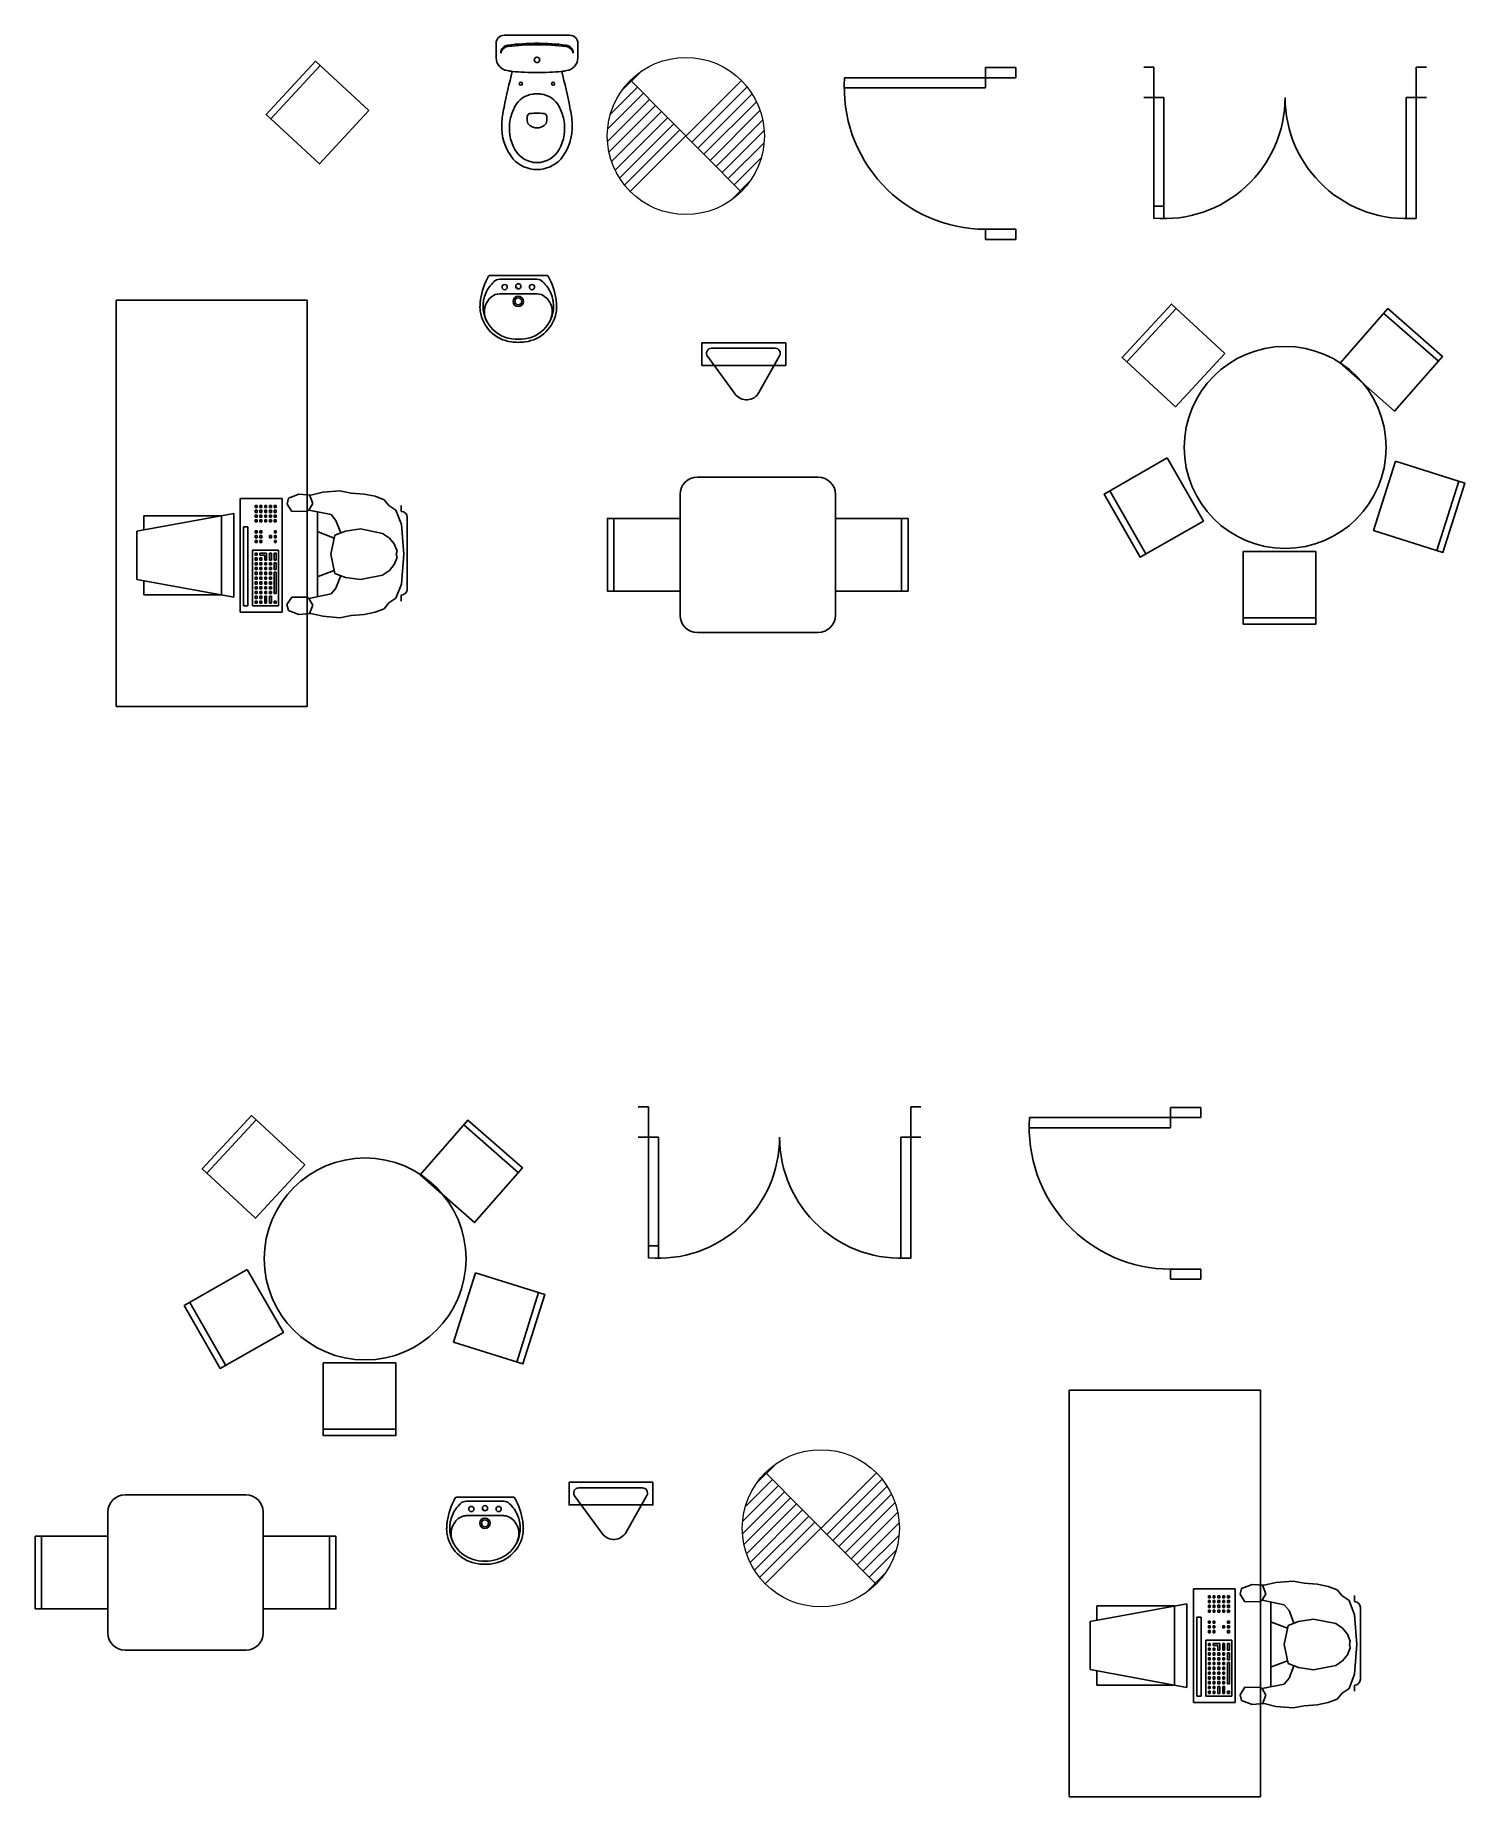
# Model space of a CAD drawing. Header units: millimetres. Extents: x 7 to 259, y -45 to 103.
# Drawn here: x 7.1 to 77.9, y -45.3 to 42 of the extents above; entities that cross this region are included whole.
import ezdxf

# ---------------------------------------------------------------- set-up
doc = ezdxf.new("R2010")
doc.units = ezdxf.units.MM
doc.linetypes.add('CONTINUA', pattern=[0])
doc.layers.add('ELECTRIC', color=86, linetype='Continuous', lineweight=9)
for name, color, linetype in [('estructura', 5, 'Continuous'), ('MOBILIARI', 3, 'Continuous'), ('OFICINES', 6, 'Continuous'), ('portes', 4, 'Continuous')]:
    doc.layers.add(name, color=color, linetype=linetype)

# ---------------------------------------------------------------- blocks, each defined once
blk = doc.blocks.new('VI-IN')
for p, q in [((0, -0.04), (-0.0111, -0.04)), ((0, -0.04), (0.0111, -0.04)), ((-0.048, -0.423), (-0.048, -0.4029)), ((0.048, -0.423), (0.048, -0.4029))]:
    blk.add_line(p, q)
blk.add_lwpolyline([(-0.163, -0.358, -0.0164), (-0.1224, -0.1797, -0.014244), (-0.1461, -0.1751, -0.379899), (-0.2025, -0.1116), (-0.2025, -0.04, -0.414214), (-0.1625, 0), (0, 0), (0.1625, 0, -0.414214), (0.2025, -0.04), (0.2025, -0.1116, -0.379899), (0.1461, -0.1751, -0.014244), (0.1224, -0.1797, -0.0164), (0.163, -0.358, -0.034533), (0.175, -0.4399, -0.180901), (0.1181, -0.613, -0.210568), (0, -0.665, -0.210568), (-0.1181, -0.613, -0.180901), (-0.175, -0.4399, -0.034533)], format="xyb", close=True)
for centre, radius in [((0, -0.122), 0.0135), ((0, -0.122), 0.0135), ((-0.08, -0.24), 0.0075), ((0.08, -0.24), 0.0075)]:
    blk.add_circle(centre, radius)
for centre, radius, start, end in [((-0.1395, -0.0887), 0.04, 96.27189, 180), ((-0.1401, -0.0959), 0.04, 96.21414, 169.75716), ((0, -1.2006), 1.1536, 90.00081, 97.20302), ((0, -1.1975), 1.1575, 90.00079, 97.14086), ((0, -1.1975), 1.1575, 82.85914, 89.99921), ((0, -1.2006), 1.1536, 82.79698, 89.99919), ((0.1395, -0.0887), 0.04, 0, 83.72811), ((0.1401, -0.0959), 0.04, 10.24284, 83.78586), ((0, 1.219), 1.404, 264.99864, 270), ((0, 1.219), 1.404, 270, 275.00136), ((-0.007, -0.406), 0.1156, 96.24191, 152.59732), ((0, -0.47), 0.18, 90, 96.24191), ((0, -0.47), 0.18, 83.75809, 90), ((0.007, -0.406), 0.1156, 27.40268, 83.75809), ((0.079, -0.461), 0.216, 168.38048, 209.11615), ((0.1123, -0.4678), 0.25, 152.59732, 168.38048), ((-0.033, -0.4029), 0.015, 96.64916, 180), ((-0.018, -0.423), 0.03, 180, 233.1301), ((0, -0.686), 0.3, 90, 96.64916), ((0, -0.686), 0.3, 83.35084, 90), ((0.033, -0.4029), 0.015, 0, 83.35084), ((0.018, -0.423), 0.03, 306.8699, 0), ((-0.1123, -0.4678), 0.25, 11.61952, 27.40268), ((-0.079, -0.461), 0.216, 330.88385, 11.61952), ((0, -0.399), 0.06, 233.1301, 270), ((0, -0.399), 0.06, 270, 306.8699), ((0, -0.505), 0.1256, 209.11615, 270), ((0, -0.505), 0.1256, 270, 330.88385)]:
    blk.add_arc(centre, radius, start, end)
blk = doc.blocks.new('Vic-WC')
at = {"xscale": -1}
blk.add_blockref('VI-IN', (0, 0), dxfattribs=at)

msp = doc.modelspace()

# ---------------------------------------------------------------- linework, layer by layer
at = {"color": 6}
for p, q in [((29.633, 30.08), (31.051, 30.08)), ((29.633, 30.08), (32.47, 30.08)), ((31.051, 29.887), (30.133, 29.887)), ((31.051, 29.887), (31.969, 29.887)), ((30.27, 29.17), (30.12, 29.17)), ((31.051, 29.17), (30.27, 29.17)), ((31.051, 29.17), (31.833, 29.17)), ((31.833, 29.17), (31.983, 29.17)), ((27.981, -30.43), (29.4, -30.43)), ((27.981, -30.43), (30.819, -30.43)), ((28.618, -31.34), (28.469, -31.34)), ((29.4, -30.623), (28.482, -30.623)), ((29.4, -31.34), (28.618, -31.34)), ((29.4, -30.623), (30.318, -30.623)), ((29.4, -31.34), (30.182, -31.34)), ((30.182, -31.34), (30.331, -31.34))]:
    msp.add_line(p, q, dxfattribs=at)
at = {"color": 73, "linetype": 'CONTINUA'}
for p, q in [((11.125, 10.725), (11.125, 28.858)), ((11.125, 28.858), (12.898, 28.858)), ((20.186, 19.246), (19.665, 19.048)), ((20.781, 19.2), (20.186, 19.246)), ((20.706, 19.206), (20.869, 18.784)), ((20.781, 19.2), (21.361, 19.343)), ((21.361, 19.343), (22.216, 19.413)), ((22.216, 19.413), (22.763, 19.302)), ((22.763, 19.302), (23.412, 19.252)), ((23.412, 19.252), (23.959, 19.141)), ((19.665, 19.048), (19.596, 18.756)), ((19.596, 18.756), (19.826, 18.387)), ((19.826, 18.387), (20.579, 18.397)), ((20.681, 18.457), (20.579, 18.397)), ((20.869, 18.784), (20.681, 18.457)), ((20.681, 18.457), (21.775, 18.236)), ((21.109, 18.37), (21.109, 14.168)), ((23.959, 19.141), (24.403, 18.97)), ((24.403, 18.97), (24.642, 18.678)), ((24.642, 18.678), (24.984, 18.447)), ((24.984, 18.447), (25.257, 17.743)), ((25.253, 18.691), (25.253, 18.395)), ((21.775, 18.236), (22.014, 17.944)), ((22.014, 17.944), (22.254, 17.324)), ((23.231, 17.525), (22.488, 17.412)), ((24.325, 17.304), (23.231, 17.525)), ((25.257, 17.743), (25.378, 16.269)), ((25.549, 18.099), (25.549, 14.546)), ((21.109, 17.382), (21.138, 17.375)), ((21.138, 17.375), (21.936, 17.071)), ((21.966, 17.214), (21.769, 16.269)), ((22.488, 17.412), (21.966, 17.214)), ((24.666, 17.072), (24.325, 17.304)), ((24.905, 16.781), (24.666, 17.072)), ((25.042, 16.429), (24.905, 16.781)), ((21.966, 15.325), (21.769, 16.269)), ((24.905, 15.758), (24.666, 15.466)), ((25.042, 16.11), (24.905, 15.758)), ((25.008, 16.269), (25.042, 16.429)), ((25.008, 16.269), (25.042, 16.11)), ((25.257, 14.795), (25.378, 16.269)), ((21.109, 15.156), (21.138, 15.164)), ((21.138, 15.164), (21.936, 15.467)), ((22.488, 15.126), (21.966, 15.325)), ((22.014, 14.595), (22.254, 15.215)), ((23.231, 15.013), (22.488, 15.126)), ((24.325, 15.235), (23.231, 15.013)), ((24.666, 15.466), (24.325, 15.235)), ((19.586, 13.782), (19.826, 14.152)), ((19.826, 14.152), (20.579, 14.142)), ((20.681, 14.082), (20.579, 14.142)), ((20.681, 14.082), (21.775, 14.303)), ((20.869, 13.755), (20.681, 14.082)), ((21.775, 14.303), (22.014, 14.595)), ((24.642, 13.86), (24.984, 14.092)), ((24.984, 14.092), (25.257, 14.795)), ((25.253, 13.954), (25.253, 14.25)), ((19.665, 13.491), (19.586, 13.782)), ((20.186, 13.292), (19.665, 13.491)), ((20.781, 13.339), (20.186, 13.292)), ((20.706, 13.333), (20.869, 13.755)), ((20.781, 13.339), (21.361, 13.196)), ((21.361, 13.196), (22.216, 13.126)), ((22.216, 13.126), (22.763, 13.237)), ((22.763, 13.237), (23.412, 13.287)), ((23.412, 13.287), (23.959, 13.398)), ((23.959, 13.398), (24.403, 13.569)), ((24.403, 13.569), (24.642, 13.86)), ((11.125, 8.727), (11.125, 11.426)), ((58.346, -43.263), (58.346, -25.13)), ((58.346, -25.13), (60.119, -25.13)), ((67.407, -34.742), (66.886, -34.941)), ((68.003, -34.788), (67.407, -34.742)), ((67.927, -34.783), (68.091, -35.205)), ((68.003, -34.788), (68.583, -34.646)), ((68.583, -34.646), (69.437, -34.576)), ((69.437, -34.576), (69.984, -34.686)), ((69.984, -34.686), (70.633, -34.737)), ((70.633, -34.737), (71.18, -34.847)), ((71.18, -34.847), (71.625, -35.019)), ((66.886, -34.941), (66.817, -35.232)), ((66.817, -35.232), (67.048, -35.602)), ((67.048, -35.602), (67.8, -35.592)), ((67.902, -35.531), (67.8, -35.592)), ((68.091, -35.205), (67.902, -35.531)), ((67.902, -35.531), (68.996, -35.753)), ((68.33, -35.618), (68.33, -39.82)), ((68.996, -35.753), (69.235, -36.044)), ((71.625, -35.019), (71.864, -35.31)), ((71.864, -35.31), (72.205, -35.541)), ((72.205, -35.541), (72.478, -36.245)), ((72.474, -35.298), (72.474, -35.594)), ((68.33, -36.606), (68.359, -36.613)), ((68.359, -36.613), (69.158, -36.917)), ((69.709, -36.576), (69.187, -36.774)), ((69.235, -36.044), (69.476, -36.665)), ((70.452, -36.463), (69.709, -36.576)), ((71.546, -36.685), (70.452, -36.463)), ((72.478, -36.245), (72.599, -37.719)), ((72.77, -35.89), (72.77, -39.442)), ((69.187, -36.774), (68.99, -37.719)), ((71.888, -36.916), (71.546, -36.685)), ((72.127, -37.208), (71.888, -36.916)), ((72.263, -37.559), (72.127, -37.208)), ((69.187, -38.664), (68.99, -37.719)), ((72.127, -38.231), (71.888, -38.522)), ((72.263, -37.879), (72.127, -38.231)), ((72.23, -37.719), (72.263, -37.559)), ((72.23, -37.719), (72.263, -37.879)), ((72.478, -39.193), (72.599, -37.719)), ((68.33, -38.832), (68.359, -38.825)), ((68.359, -38.825), (69.158, -38.521)), ((69.709, -38.862), (69.187, -38.664)), ((69.235, -39.394), (69.476, -38.773)), ((70.452, -38.975), (69.709, -38.862)), ((71.546, -38.754), (70.452, -38.975)), ((71.888, -38.522), (71.546, -38.754)), ((72.205, -39.897), (72.478, -39.193)), ((66.807, -40.206), (67.048, -39.837)), ((67.048, -39.837), (67.8, -39.847)), ((67.902, -39.907), (67.8, -39.847)), ((67.902, -39.907), (68.996, -39.685)), ((68.091, -40.233), (67.902, -39.907)), ((68.996, -39.685), (69.235, -39.394)), ((71.864, -40.128), (72.205, -39.897)), ((72.474, -40.034), (72.474, -39.738)), ((66.886, -40.498), (66.807, -40.206)), ((67.407, -40.696), (66.886, -40.498)), ((68.003, -40.65), (67.407, -40.696)), ((67.927, -40.656), (68.091, -40.233)), ((68.003, -40.65), (68.583, -40.792)), ((68.583, -40.792), (69.437, -40.863)), ((69.437, -40.863), (69.984, -40.752)), ((69.984, -40.752), (70.633, -40.701)), ((70.633, -40.701), (71.18, -40.591)), ((71.18, -40.591), (71.625, -40.42)), ((71.625, -40.42), (71.864, -40.128)), ((58.346, -45.261), (58.346, -42.562))]:
    msp.add_line(p, q, dxfattribs=at)
at = {"color": 73}
for p, q in [((11.125, 28.858), (20.598, 28.858)), ((20.598, 28.858), (20.598, 8.727)), ((20.598, 8.727), (11.125, 8.727)), ((58.346, -25.13), (67.819, -25.13)), ((67.819, -25.13), (67.819, -45.261)), ((67.819, -45.261), (58.346, -45.261))]:
    msp.add_line(p, q, dxfattribs=at)
at = {"color": 73, "linetype": 'Continuous'}
for p, q in [((17.273, 19.028), (17.273, 13.403)), ((19.345, 19.028), (17.273, 19.028)), ((18.108, 18.684), (18.016, 18.684)), ((18.016, 18.684), (18.016, 18.579)), ((18.016, 18.579), (18.108, 18.579)), ((18.108, 18.447), (18.016, 18.447)), ((18.016, 18.447), (18.016, 18.342)), ((18.016, 18.342), (18.108, 18.342)), ((18.108, 18.579), (18.108, 18.684)), ((18.108, 18.342), (18.108, 18.447)), ((18.345, 18.684), (18.253, 18.684)), ((18.253, 18.684), (18.253, 18.579)), ((18.253, 18.579), (18.345, 18.579)), ((18.345, 18.447), (18.253, 18.447)), ((18.253, 18.447), (18.253, 18.342)), ((18.253, 18.342), (18.345, 18.342)), ((18.345, 18.579), (18.345, 18.684)), ((18.345, 18.342), (18.345, 18.447)), ((18.582, 18.684), (18.49, 18.684)), ((18.49, 18.684), (18.49, 18.579)), ((18.49, 18.579), (18.582, 18.579)), ((18.582, 18.447), (18.49, 18.447)), ((18.49, 18.447), (18.49, 18.342)), ((18.49, 18.342), (18.582, 18.342)), ((18.582, 18.579), (18.582, 18.684)), ((18.582, 18.342), (18.582, 18.447)), ((18.819, 18.684), (18.727, 18.684)), ((18.727, 18.684), (18.727, 18.579)), ((18.727, 18.579), (18.819, 18.579)), ((18.819, 18.447), (18.727, 18.447)), ((18.727, 18.447), (18.727, 18.342)), ((18.727, 18.342), (18.819, 18.342)), ((18.819, 18.579), (18.819, 18.684)), ((18.819, 18.342), (18.819, 18.447)), ((19.056, 18.684), (18.963, 18.684)), ((18.963, 18.684), (18.963, 18.579)), ((18.963, 18.579), (19.056, 18.579)), ((19.056, 18.447), (18.963, 18.447)), ((18.963, 18.447), (18.963, 18.342)), ((18.963, 18.342), (19.056, 18.342)), ((19.056, 18.579), (19.056, 18.684)), ((19.056, 18.342), (19.056, 18.447)), ((19.345, 13.403), (19.345, 19.028)), ((16.95, 18.288), (12.16, 17.407)), ((16.345, 18.176), (12.492, 18.176)), ((12.492, 18.176), (12.492, 17.468)), ((16.345, 14.254), (16.345, 18.176)), ((16.95, 14.143), (16.95, 18.288)), ((17.44, 13.714), (17.44, 17.622)), ((17.657, 17.622), (17.44, 17.622)), ((17.657, 13.714), (17.657, 17.622)), ((18.108, 18.21), (18.016, 18.21)), ((18.016, 18.21), (18.016, 18.105)), ((18.016, 18.105), (18.108, 18.105)), ((18.016, 17.973), (18.016, 17.868)), ((18.108, 17.973), (18.016, 17.973)), ((18.016, 17.868), (18.108, 17.868)), ((18.108, 18.105), (18.108, 18.21)), ((18.108, 17.868), (18.108, 17.973)), ((18.345, 18.21), (18.253, 18.21)), ((18.253, 18.21), (18.253, 18.105)), ((18.253, 18.105), (18.345, 18.105)), ((18.345, 17.973), (18.253, 17.973)), ((18.253, 17.973), (18.253, 17.868)), ((18.253, 17.868), (18.345, 17.868)), ((18.345, 18.105), (18.345, 18.21)), ((18.345, 17.868), (18.345, 17.973)), ((18.582, 18.21), (18.49, 18.21)), ((18.49, 18.21), (18.49, 18.105)), ((18.49, 18.105), (18.582, 18.105)), ((18.582, 17.973), (18.49, 17.973)), ((18.49, 17.973), (18.49, 17.868)), ((18.49, 17.868), (18.582, 17.868)), ((18.582, 18.105), (18.582, 18.21)), ((18.582, 17.868), (18.582, 17.973)), ((18.819, 18.21), (18.727, 18.21)), ((18.727, 18.21), (18.727, 18.105)), ((18.727, 18.105), (18.819, 18.105)), ((18.819, 17.973), (18.727, 17.973)), ((18.727, 17.973), (18.727, 17.868)), ((18.727, 17.868), (18.819, 17.868)), ((18.819, 18.105), (18.819, 18.21)), ((18.819, 17.868), (18.819, 17.973)), ((19.056, 18.21), (18.963, 18.21)), ((18.963, 18.21), (18.963, 18.105)), ((18.963, 18.105), (19.056, 18.105)), ((19.056, 17.973), (18.963, 17.973)), ((18.963, 17.973), (18.963, 17.868)), ((18.963, 17.868), (19.056, 17.868)), ((19.056, 18.105), (19.056, 18.21)), ((19.056, 17.868), (19.056, 17.973)), ((12.16, 15.024), (12.16, 17.407)), ((18.108, 17.432), (18.016, 17.432)), ((18.016, 17.432), (18.016, 17.326)), ((18.016, 17.326), (18.108, 17.326)), ((18.108, 17.195), (18.016, 17.195)), ((18.016, 17.195), (18.016, 17.09)), ((18.016, 17.09), (18.108, 17.09)), ((18.016, 16.958), (18.016, 16.853)), ((18.108, 16.958), (18.016, 16.958)), ((18.016, 16.853), (18.108, 16.853)), ((18.108, 17.326), (18.108, 17.432)), ((18.108, 17.09), (18.108, 17.195)), ((18.108, 16.853), (18.108, 16.958)), ((18.345, 17.432), (18.253, 17.432)), ((18.253, 17.432), (18.253, 17.326)), ((18.253, 17.326), (18.345, 17.326)), ((18.345, 17.195), (18.253, 17.195)), ((18.253, 17.195), (18.253, 17.09)), ((18.253, 17.09), (18.345, 17.09)), ((18.345, 16.958), (18.253, 16.958)), ((18.253, 16.958), (18.253, 16.853)), ((18.253, 16.853), (18.345, 16.853)), ((18.345, 17.326), (18.345, 17.432)), ((18.345, 17.09), (18.345, 17.195)), ((18.345, 16.853), (18.345, 16.958)), ((18.73, 17.195), (18.73, 17.09)), ((18.822, 17.195), (18.73, 17.195)), ((18.73, 17.09), (18.822, 17.09)), ((18.822, 17.09), (18.822, 17.195)), ((18.967, 17.432), (18.967, 17.326)), ((19.059, 17.432), (18.967, 17.432)), ((18.967, 17.326), (19.059, 17.326)), ((18.967, 17.195), (18.967, 17.09)), ((19.059, 17.195), (18.967, 17.195)), ((18.967, 17.09), (19.059, 17.09)), ((18.967, 16.958), (18.967, 16.853)), ((19.059, 16.958), (18.967, 16.958)), ((18.967, 16.853), (19.059, 16.853)), ((19.059, 17.326), (19.059, 17.432)), ((19.059, 17.09), (19.059, 17.195)), ((19.059, 16.853), (19.059, 16.958)), ((17.89, 16.475), (17.89, 13.714)), ((19.177, 16.475), (17.89, 16.475)), ((18.108, 16.323), (18.016, 16.323)), ((18.016, 16.323), (18.016, 16.217)), ((18.016, 16.217), (18.108, 16.217)), ((18.108, 16.086), (18.016, 16.086)), ((18.016, 16.086), (18.016, 15.98)), ((18.016, 15.98), (18.108, 15.98)), ((18.108, 15.849), (18.016, 15.849)), ((18.016, 15.849), (18.016, 15.744)), ((18.016, 15.744), (18.108, 15.744)), ((18.108, 16.217), (18.108, 16.323)), ((18.108, 15.98), (18.108, 16.086)), ((18.108, 15.744), (18.108, 15.849)), ((18.582, 16.323), (18.253, 16.323)), ((18.253, 16.323), (18.253, 16.217)), ((18.253, 16.217), (18.49, 16.217)), ((18.345, 16.086), (18.253, 16.086)), ((18.253, 16.086), (18.253, 15.98)), ((18.253, 15.98), (18.345, 15.98)), ((18.345, 15.849), (18.253, 15.849)), ((18.253, 15.849), (18.253, 15.744)), ((18.253, 15.744), (18.345, 15.744)), ((18.345, 15.98), (18.345, 16.086)), ((18.345, 15.744), (18.345, 15.849)), ((18.49, 16.217), (18.49, 15.98)), ((18.49, 15.98), (18.582, 15.98)), ((18.582, 15.849), (18.49, 15.849)), ((18.49, 15.849), (18.49, 15.744)), ((18.49, 15.744), (18.582, 15.744)), ((18.582, 15.98), (18.582, 16.323)), ((18.582, 15.744), (18.582, 15.849)), ((18.819, 16.323), (18.727, 16.323)), ((18.727, 16.323), (18.727, 15.98)), ((18.727, 15.98), (18.819, 15.98)), ((18.819, 15.849), (18.727, 15.849)), ((18.727, 15.849), (18.727, 15.744)), ((18.727, 15.744), (18.819, 15.744)), ((18.819, 15.98), (18.819, 16.323)), ((18.819, 15.744), (18.819, 15.849)), ((19.056, 16.323), (18.963, 16.323)), ((18.963, 16.323), (18.963, 15.98)), ((18.963, 15.98), (19.056, 15.98)), ((19.056, 15.849), (18.963, 15.849)), ((18.963, 15.849), (18.963, 15.507)), ((19.056, 15.98), (19.056, 16.323)), ((19.056, 15.507), (19.056, 15.849)), ((19.177, 13.714), (19.177, 16.475)), ((16.95, 14.143), (12.16, 15.024)), ((12.492, 14.254), (12.492, 14.963)), ((18.108, 15.612), (18.016, 15.612)), ((18.016, 15.612), (18.016, 15.507)), ((18.016, 15.507), (18.108, 15.507)), ((18.108, 15.375), (18.016, 15.375)), ((18.016, 15.375), (18.016, 15.27)), ((18.016, 15.27), (18.108, 15.27)), ((18.108, 15.138), (18.016, 15.138)), ((18.016, 15.138), (18.016, 15.033)), ((18.016, 15.033), (18.108, 15.033)), ((18.108, 14.902), (18.016, 14.902)), ((18.016, 14.902), (18.016, 14.796)), ((18.108, 15.507), (18.108, 15.612)), ((18.108, 15.27), (18.108, 15.375)), ((18.108, 15.033), (18.108, 15.138)), ((18.108, 14.796), (18.108, 14.902)), ((18.345, 15.612), (18.253, 15.612)), ((18.253, 15.612), (18.253, 15.507)), ((18.253, 15.507), (18.345, 15.507)), ((18.345, 15.375), (18.253, 15.375)), ((18.253, 15.375), (18.253, 15.27)), ((18.253, 15.27), (18.345, 15.27)), ((18.345, 15.138), (18.253, 15.138)), ((18.253, 15.138), (18.253, 15.033)), ((18.253, 15.033), (18.345, 15.033)), ((18.345, 14.902), (18.253, 14.902)), ((18.253, 14.902), (18.253, 14.796)), ((18.345, 15.507), (18.345, 15.612)), ((18.345, 15.27), (18.345, 15.375)), ((18.345, 15.033), (18.345, 15.138)), ((18.345, 14.796), (18.345, 14.902)), ((18.582, 15.612), (18.49, 15.612)), ((18.49, 15.612), (18.49, 15.507)), ((18.49, 15.507), (18.582, 15.507)), ((18.582, 15.375), (18.49, 15.375)), ((18.49, 15.375), (18.49, 15.27)), ((18.49, 15.27), (18.582, 15.27)), ((18.582, 15.138), (18.49, 15.138)), ((18.49, 15.138), (18.49, 15.033)), ((18.49, 15.033), (18.582, 15.033)), ((18.582, 14.902), (18.49, 14.902)), ((18.49, 14.902), (18.49, 14.796)), ((18.582, 15.507), (18.582, 15.612)), ((18.582, 15.27), (18.582, 15.375)), ((18.582, 15.033), (18.582, 15.138)), ((18.582, 14.796), (18.582, 14.902)), ((18.819, 15.612), (18.727, 15.612)), ((18.727, 15.612), (18.727, 15.507)), ((18.727, 15.507), (18.819, 15.507)), ((18.819, 15.375), (18.727, 15.375)), ((18.727, 15.375), (18.727, 15.27)), ((18.727, 15.27), (18.819, 15.27)), ((18.819, 15.138), (18.727, 15.138)), ((18.727, 15.138), (18.727, 15.033)), ((18.727, 15.033), (18.819, 15.033)), ((18.819, 14.902), (18.727, 14.902)), ((18.727, 14.902), (18.727, 14.796)), ((18.819, 15.507), (18.819, 15.612)), ((18.819, 15.27), (18.819, 15.375)), ((18.819, 15.033), (18.819, 15.138)), ((18.819, 14.796), (18.819, 14.902)), ((18.963, 15.507), (19.056, 15.507)), ((19.056, 15.375), (18.963, 15.375)), ((18.963, 15.375), (18.963, 14.323)), ((19.056, 14.323), (19.056, 15.375)), ((16.345, 14.254), (12.492, 14.254)), ((18.016, 14.796), (18.108, 14.796)), ((18.108, 14.665), (18.016, 14.665)), ((18.016, 14.665), (18.016, 14.559)), ((18.016, 14.559), (18.108, 14.559)), ((18.108, 14.428), (18.016, 14.428)), ((18.016, 14.428), (18.016, 14.323)), ((18.016, 14.323), (18.108, 14.323)), ((18.108, 14.191), (18.016, 14.191)), ((18.016, 14.191), (18.016, 14.086)), ((18.016, 14.086), (18.108, 14.086)), ((18.108, 14.559), (18.108, 14.665)), ((18.108, 14.323), (18.108, 14.428)), ((18.108, 14.086), (18.108, 14.191)), ((18.253, 14.796), (18.345, 14.796)), ((18.345, 14.665), (18.253, 14.665)), ((18.253, 14.665), (18.253, 14.559)), ((18.253, 14.559), (18.345, 14.559)), ((18.345, 14.428), (18.253, 14.428)), ((18.253, 14.428), (18.253, 14.323)), ((18.253, 14.323), (18.345, 14.323)), ((18.345, 14.191), (18.253, 14.191)), ((18.253, 14.191), (18.253, 14.086)), ((18.253, 14.086), (18.345, 14.086)), ((18.345, 14.559), (18.345, 14.665)), ((18.345, 14.323), (18.345, 14.428)), ((18.345, 14.086), (18.345, 14.191)), ((18.49, 14.796), (18.582, 14.796)), ((18.582, 14.665), (18.49, 14.665)), ((18.49, 14.665), (18.49, 14.559)), ((18.49, 14.559), (18.582, 14.559)), ((18.582, 14.428), (18.49, 14.428)), ((18.49, 14.428), (18.49, 14.323)), ((18.49, 14.323), (18.582, 14.323)), ((18.582, 14.191), (18.49, 14.191)), ((18.49, 14.191), (18.49, 13.849)), ((18.582, 14.559), (18.582, 14.665)), ((18.582, 14.323), (18.582, 14.428)), ((18.582, 13.849), (18.582, 14.191)), ((18.727, 14.796), (18.819, 14.796)), ((18.819, 14.665), (18.727, 14.665)), ((18.727, 14.665), (18.727, 14.559)), ((18.727, 14.559), (18.819, 14.559)), ((18.819, 14.428), (18.727, 14.428)), ((18.727, 14.428), (18.727, 14.323)), ((18.727, 14.323), (18.819, 14.323)), ((18.819, 14.191), (18.727, 14.191)), ((18.727, 14.191), (18.727, 13.849)), ((18.819, 14.559), (18.819, 14.665)), ((18.819, 14.323), (18.819, 14.428)), ((18.819, 13.849), (18.819, 14.191)), ((18.963, 14.323), (19.056, 14.323)), ((17.273, 13.403), (19.345, 13.403)), ((17.657, 13.714), (17.44, 13.714)), ((17.89, 13.714), (19.177, 13.714)), ((18.108, 13.954), (18.016, 13.954)), ((18.016, 13.954), (18.016, 13.849)), ((18.016, 13.849), (18.108, 13.849)), ((18.108, 13.849), (18.108, 13.954)), ((18.253, 13.954), (18.253, 13.849)), ((18.345, 13.954), (18.253, 13.954)), ((18.253, 13.849), (18.345, 13.849)), ((18.345, 13.849), (18.345, 13.954)), ((18.49, 13.849), (18.582, 13.849)), ((18.727, 13.849), (18.819, 13.849)), ((19.056, 13.954), (18.963, 13.954)), ((18.963, 13.954), (18.963, 13.849)), ((18.963, 13.849), (19.056, 13.849)), ((19.056, 13.849), (19.056, 13.954)), ((64.171, -35.701), (59.382, -36.582)), ((64.171, -39.845), (64.171, -35.701)), ((64.494, -34.961), (64.494, -40.585)), ((66.566, -34.961), (64.494, -34.961)), ((65.33, -35.304), (65.237, -35.304)), ((65.237, -35.304), (65.237, -35.41)), ((65.237, -35.41), (65.33, -35.41)), ((65.33, -35.541), (65.237, -35.541)), ((65.237, -35.541), (65.237, -35.647)), ((65.237, -35.647), (65.33, -35.647)), ((65.33, -35.41), (65.33, -35.304)), ((65.33, -35.647), (65.33, -35.541)), ((65.566, -35.304), (65.474, -35.304)), ((65.474, -35.304), (65.474, -35.41)), ((65.474, -35.41), (65.566, -35.41)), ((65.566, -35.541), (65.474, -35.541)), ((65.474, -35.541), (65.474, -35.647)), ((65.474, -35.647), (65.566, -35.647)), ((65.566, -35.41), (65.566, -35.304)), ((65.566, -35.647), (65.566, -35.541)), ((65.803, -35.304), (65.711, -35.304)), ((65.711, -35.304), (65.711, -35.41)), ((65.711, -35.41), (65.803, -35.41)), ((65.803, -35.541), (65.711, -35.541)), ((65.711, -35.541), (65.711, -35.647)), ((65.711, -35.647), (65.803, -35.647)), ((65.803, -35.41), (65.803, -35.304)), ((65.803, -35.647), (65.803, -35.541)), ((66.04, -35.304), (65.948, -35.304)), ((65.948, -35.304), (65.948, -35.41)), ((65.948, -35.41), (66.04, -35.41)), ((66.04, -35.541), (65.948, -35.541)), ((65.948, -35.541), (65.948, -35.647)), ((65.948, -35.647), (66.04, -35.647)), ((66.04, -35.41), (66.04, -35.304)), ((66.04, -35.647), (66.04, -35.541)), ((66.277, -35.304), (66.185, -35.304)), ((66.185, -35.304), (66.185, -35.41)), ((66.185, -35.41), (66.277, -35.41)), ((66.277, -35.541), (66.185, -35.541)), ((66.185, -35.541), (66.185, -35.647)), ((66.185, -35.647), (66.277, -35.647)), ((66.277, -35.41), (66.277, -35.304)), ((66.277, -35.647), (66.277, -35.541)), ((66.566, -40.585), (66.566, -34.961)), ((59.382, -38.964), (59.382, -36.582)), ((63.566, -35.812), (59.714, -35.812)), ((59.714, -35.812), (59.714, -36.521)), ((63.566, -39.734), (63.566, -35.812)), ((64.662, -40.275), (64.662, -36.366)), ((64.879, -36.366), (64.662, -36.366)), ((64.879, -40.275), (64.879, -36.366)), ((65.33, -35.778), (65.237, -35.778)), ((65.237, -35.778), (65.237, -35.883)), ((65.237, -35.883), (65.33, -35.883)), ((65.237, -36.015), (65.237, -36.12)), ((65.33, -36.015), (65.237, -36.015)), ((65.237, -36.12), (65.33, -36.12)), ((65.33, -36.557), (65.237, -36.557)), ((65.237, -36.557), (65.237, -36.662)), ((65.33, -35.883), (65.33, -35.778)), ((65.33, -36.12), (65.33, -36.015)), ((65.33, -36.662), (65.33, -36.557)), ((65.566, -35.778), (65.474, -35.778)), ((65.474, -35.778), (65.474, -35.883)), ((65.474, -35.883), (65.566, -35.883)), ((65.566, -36.015), (65.474, -36.015)), ((65.474, -36.015), (65.474, -36.12)), ((65.474, -36.12), (65.566, -36.12)), ((65.566, -36.557), (65.474, -36.557)), ((65.474, -36.557), (65.474, -36.662)), ((65.566, -35.883), (65.566, -35.778)), ((65.566, -36.12), (65.566, -36.015)), ((65.566, -36.662), (65.566, -36.557)), ((65.803, -35.778), (65.711, -35.778)), ((65.711, -35.778), (65.711, -35.883)), ((65.711, -35.883), (65.803, -35.883)), ((65.803, -36.015), (65.711, -36.015)), ((65.711, -36.015), (65.711, -36.12)), ((65.711, -36.12), (65.803, -36.12)), ((65.803, -35.883), (65.803, -35.778)), ((65.803, -36.12), (65.803, -36.015)), ((66.04, -35.778), (65.948, -35.778)), ((65.948, -35.778), (65.948, -35.883)), ((65.948, -35.883), (66.04, -35.883)), ((66.04, -36.015), (65.948, -36.015)), ((65.948, -36.015), (65.948, -36.12)), ((65.948, -36.12), (66.04, -36.12)), ((66.04, -35.883), (66.04, -35.778)), ((66.04, -36.12), (66.04, -36.015)), ((66.277, -35.778), (66.185, -35.778)), ((66.185, -35.778), (66.185, -35.883)), ((66.185, -35.883), (66.277, -35.883)), ((66.277, -36.015), (66.185, -36.015)), ((66.185, -36.015), (66.185, -36.12)), ((66.185, -36.12), (66.277, -36.12)), ((66.188, -36.557), (66.188, -36.662)), ((66.28, -36.557), (66.188, -36.557)), ((66.277, -35.883), (66.277, -35.778)), ((66.277, -36.12), (66.277, -36.015)), ((66.28, -36.662), (66.28, -36.557)), ((65.237, -36.662), (65.33, -36.662)), ((65.33, -36.794), (65.237, -36.794)), ((65.237, -36.794), (65.237, -36.899)), ((65.237, -36.899), (65.33, -36.899)), ((65.237, -37.03), (65.237, -37.136)), ((65.33, -37.03), (65.237, -37.03)), ((65.237, -37.136), (65.33, -37.136)), ((65.33, -36.899), (65.33, -36.794)), ((65.33, -37.136), (65.33, -37.03)), ((65.474, -36.662), (65.566, -36.662)), ((65.566, -36.794), (65.474, -36.794)), ((65.474, -36.794), (65.474, -36.899)), ((65.474, -36.899), (65.566, -36.899)), ((65.566, -37.03), (65.474, -37.03)), ((65.474, -37.03), (65.474, -37.136)), ((65.474, -37.136), (65.566, -37.136)), ((65.566, -36.899), (65.566, -36.794)), ((65.566, -37.136), (65.566, -37.03)), ((65.951, -36.794), (65.951, -36.899)), ((66.043, -36.794), (65.951, -36.794)), ((65.951, -36.899), (66.043, -36.899)), ((66.043, -36.899), (66.043, -36.794)), ((66.188, -36.662), (66.28, -36.662)), ((66.188, -36.794), (66.188, -36.899)), ((66.28, -36.794), (66.188, -36.794)), ((66.188, -36.899), (66.28, -36.899)), ((66.188, -37.03), (66.188, -37.136)), ((66.28, -37.03), (66.188, -37.03)), ((66.188, -37.136), (66.28, -37.136)), ((66.28, -36.899), (66.28, -36.794)), ((66.28, -37.136), (66.28, -37.03)), ((65.111, -37.513), (65.111, -40.275)), ((66.399, -37.513), (65.111, -37.513)), ((65.33, -37.666), (65.237, -37.666)), ((65.237, -37.666), (65.237, -37.771)), ((65.237, -37.771), (65.33, -37.771)), ((65.33, -37.903), (65.237, -37.903)), ((65.237, -37.903), (65.237, -38.008)), ((65.237, -38.008), (65.33, -38.008)), ((65.33, -38.139), (65.237, -38.139)), ((65.237, -38.139), (65.237, -38.245)), ((65.237, -38.245), (65.33, -38.245)), ((65.33, -38.376), (65.237, -38.376)), ((65.237, -38.376), (65.237, -38.482)), ((65.33, -37.771), (65.33, -37.666)), ((65.33, -38.008), (65.33, -37.903)), ((65.33, -38.245), (65.33, -38.139)), ((65.33, -38.482), (65.33, -38.376)), ((65.803, -37.666), (65.474, -37.666)), ((65.474, -37.666), (65.474, -37.771)), ((65.474, -37.771), (65.711, -37.771)), ((65.566, -37.903), (65.474, -37.903)), ((65.474, -37.903), (65.474, -38.008)), ((65.474, -38.008), (65.566, -38.008)), ((65.566, -38.139), (65.474, -38.139)), ((65.474, -38.139), (65.474, -38.245)), ((65.474, -38.245), (65.566, -38.245)), ((65.566, -38.376), (65.474, -38.376)), ((65.474, -38.376), (65.474, -38.482)), ((65.566, -38.008), (65.566, -37.903)), ((65.566, -38.245), (65.566, -38.139)), ((65.566, -38.482), (65.566, -38.376)), ((65.711, -37.771), (65.711, -38.008)), ((65.711, -38.008), (65.803, -38.008)), ((65.803, -38.139), (65.711, -38.139)), ((65.711, -38.139), (65.711, -38.245)), ((65.711, -38.245), (65.803, -38.245)), ((65.803, -38.376), (65.711, -38.376)), ((65.711, -38.376), (65.711, -38.482)), ((65.803, -38.008), (65.803, -37.666)), ((65.803, -38.245), (65.803, -38.139)), ((65.803, -38.482), (65.803, -38.376)), ((66.04, -37.666), (65.948, -37.666)), ((65.948, -37.666), (65.948, -38.008)), ((65.948, -38.008), (66.04, -38.008)), ((66.04, -38.139), (65.948, -38.139)), ((65.948, -38.139), (65.948, -38.245)), ((65.948, -38.245), (66.04, -38.245)), ((66.04, -38.376), (65.948, -38.376)), ((65.948, -38.376), (65.948, -38.482)), ((66.04, -38.008), (66.04, -37.666)), ((66.04, -38.245), (66.04, -38.139)), ((66.04, -38.482), (66.04, -38.376)), ((66.277, -37.666), (66.185, -37.666)), ((66.185, -37.666), (66.185, -38.008)), ((66.185, -38.008), (66.277, -38.008)), ((66.277, -38.139), (66.185, -38.139)), ((66.185, -38.139), (66.185, -38.482)), ((66.277, -38.008), (66.277, -37.666)), ((66.277, -38.482), (66.277, -38.139)), ((66.399, -40.275), (66.399, -37.513)), ((64.171, -39.845), (59.382, -38.964)), ((59.714, -39.734), (59.714, -39.025)), ((65.237, -38.482), (65.33, -38.482)), ((65.33, -38.613), (65.237, -38.613)), ((65.237, -38.613), (65.237, -38.718)), ((65.237, -38.718), (65.33, -38.718)), ((65.33, -38.85), (65.237, -38.85)), ((65.237, -38.85), (65.237, -38.955)), ((65.237, -38.955), (65.33, -38.955)), ((65.33, -39.087), (65.237, -39.087)), ((65.237, -39.087), (65.237, -39.192)), ((65.237, -39.192), (65.33, -39.192)), ((65.33, -38.718), (65.33, -38.613)), ((65.33, -38.955), (65.33, -38.85)), ((65.33, -39.192), (65.33, -39.087)), ((65.474, -38.482), (65.566, -38.482)), ((65.566, -38.613), (65.474, -38.613)), ((65.474, -38.613), (65.474, -38.718)), ((65.474, -38.718), (65.566, -38.718)), ((65.566, -38.85), (65.474, -38.85)), ((65.474, -38.85), (65.474, -38.955)), ((65.474, -38.955), (65.566, -38.955)), ((65.566, -39.087), (65.474, -39.087)), ((65.474, -39.087), (65.474, -39.192)), ((65.474, -39.192), (65.566, -39.192)), ((65.566, -38.718), (65.566, -38.613)), ((65.566, -38.955), (65.566, -38.85)), ((65.566, -39.192), (65.566, -39.087)), ((65.711, -38.482), (65.803, -38.482)), ((65.803, -38.613), (65.711, -38.613)), ((65.711, -38.613), (65.711, -38.718)), ((65.711, -38.718), (65.803, -38.718)), ((65.803, -38.85), (65.711, -38.85)), ((65.711, -38.85), (65.711, -38.955)), ((65.711, -38.955), (65.803, -38.955)), ((65.803, -39.087), (65.711, -39.087)), ((65.711, -39.087), (65.711, -39.192)), ((65.711, -39.192), (65.803, -39.192)), ((65.803, -38.718), (65.803, -38.613)), ((65.803, -38.955), (65.803, -38.85)), ((65.803, -39.192), (65.803, -39.087)), ((65.948, -38.482), (66.04, -38.482)), ((66.04, -38.613), (65.948, -38.613)), ((65.948, -38.613), (65.948, -38.718)), ((65.948, -38.718), (66.04, -38.718)), ((66.04, -38.85), (65.948, -38.85)), ((65.948, -38.85), (65.948, -38.955)), ((65.948, -38.955), (66.04, -38.955)), ((66.04, -39.087), (65.948, -39.087)), ((65.948, -39.087), (65.948, -39.192)), ((65.948, -39.192), (66.04, -39.192)), ((66.04, -38.718), (66.04, -38.613)), ((66.04, -38.955), (66.04, -38.85)), ((66.04, -39.192), (66.04, -39.087)), ((66.185, -38.482), (66.277, -38.482)), ((66.277, -38.613), (66.185, -38.613)), ((66.185, -38.613), (66.185, -39.666)), ((66.277, -39.666), (66.277, -38.613)), ((63.566, -39.734), (59.714, -39.734)), ((65.33, -39.324), (65.237, -39.324)), ((65.237, -39.324), (65.237, -39.429)), ((65.237, -39.429), (65.33, -39.429)), ((65.33, -39.56), (65.237, -39.56)), ((65.237, -39.56), (65.237, -39.666)), ((65.237, -39.666), (65.33, -39.666)), ((65.33, -39.797), (65.237, -39.797)), ((65.237, -39.797), (65.237, -39.903)), ((65.237, -39.903), (65.33, -39.903)), ((65.33, -40.034), (65.237, -40.034)), ((65.237, -40.034), (65.237, -40.139)), ((65.33, -39.429), (65.33, -39.324)), ((65.33, -39.666), (65.33, -39.56)), ((65.33, -39.903), (65.33, -39.797)), ((65.33, -40.139), (65.33, -40.034)), ((65.566, -39.324), (65.474, -39.324)), ((65.474, -39.324), (65.474, -39.429)), ((65.474, -39.429), (65.566, -39.429)), ((65.566, -39.56), (65.474, -39.56)), ((65.474, -39.56), (65.474, -39.666)), ((65.474, -39.666), (65.566, -39.666)), ((65.566, -39.797), (65.474, -39.797)), ((65.474, -39.797), (65.474, -39.903)), ((65.474, -39.903), (65.566, -39.903)), ((65.474, -40.034), (65.474, -40.139)), ((65.566, -40.034), (65.474, -40.034)), ((65.566, -39.429), (65.566, -39.324)), ((65.566, -39.666), (65.566, -39.56)), ((65.566, -39.903), (65.566, -39.797)), ((65.566, -40.139), (65.566, -40.034)), ((65.803, -39.324), (65.711, -39.324)), ((65.711, -39.324), (65.711, -39.429)), ((65.711, -39.429), (65.803, -39.429)), ((65.803, -39.56), (65.711, -39.56)), ((65.711, -39.56), (65.711, -39.666)), ((65.711, -39.666), (65.803, -39.666)), ((65.803, -39.797), (65.711, -39.797)), ((65.711, -39.797), (65.711, -40.139)), ((65.803, -39.429), (65.803, -39.324)), ((65.803, -39.666), (65.803, -39.56)), ((65.803, -40.139), (65.803, -39.797)), ((66.04, -39.324), (65.948, -39.324)), ((65.948, -39.324), (65.948, -39.429)), ((65.948, -39.429), (66.04, -39.429)), ((66.04, -39.56), (65.948, -39.56)), ((65.948, -39.56), (65.948, -39.666)), ((65.948, -39.666), (66.04, -39.666)), ((66.04, -39.797), (65.948, -39.797)), ((65.948, -39.797), (65.948, -40.139)), ((66.04, -39.429), (66.04, -39.324)), ((66.04, -39.666), (66.04, -39.56)), ((66.04, -40.139), (66.04, -39.797)), ((66.185, -39.666), (66.277, -39.666)), ((66.277, -40.034), (66.185, -40.034)), ((66.185, -40.034), (66.185, -40.139)), ((66.277, -40.139), (66.277, -40.034)), ((64.494, -40.585), (66.566, -40.585)), ((64.879, -40.275), (64.662, -40.275)), ((65.111, -40.275), (66.399, -40.275)), ((65.237, -40.139), (65.33, -40.139)), ((65.474, -40.139), (65.566, -40.139)), ((65.711, -40.139), (65.803, -40.139)), ((65.948, -40.139), (66.04, -40.139)), ((66.185, -40.139), (66.277, -40.139))]:
    msp.add_line(p, q, dxfattribs=at)
at = {"color": 6}
for centre, radius in [((31.051, 29.54), 0.129), ((30.376, 29.499), 0.129), ((31.051, 28.793), 0.257), ((31.051, 28.793), 0.169), ((31.727, 29.499), 0.129), ((28.724, -31.011), 0.129), ((29.4, -30.971), 0.129), ((30.076, -31.011), 0.129), ((29.4, -31.717), 0.257), ((29.4, -31.717), 0.169)]:
    msp.add_circle(centre, radius, dxfattribs=at)
for centre, radius, start, end in [((29.744, 28.43), 3.056, 9.93381, 9.93381), ((32.431, 28.43), 3.281, 150.4514, 172.13589), ((29.633, 30.016), 0.0643, 90, 150.4514), ((31.332, 28.275), 2.112, 135.30897, 144.52815), ((30.133, 29.461), 0.426, 90, 135.30897), ((31.969, 29.461), 0.426, 44.69103, 90), ((30.771, 28.275), 2.112, 35.47185, 44.69103), ((32.47, 30.016), 0.0643, 29.5486, 90), ((29.672, 28.43), 3.281, 7.86411, 29.5486), ((32.359, 28.43), 3.21, 171.96112, 175.30786), ((32.359, 28.43), 3.056, 171.85975, 175.30786), ((30.858, 28.579), 1.55, 143.50796, 169.4742), ((30.343, 28.271), 0.973, 129.13753, 203.48929), ((30.145, 28.497), 0.673, 92.14023, 128.23376), ((31.957, 28.497), 0.673, 51.76624, 87.85977), ((31.759, 28.271), 0.973, 336.51071, 50.86247), ((31.245, 28.579), 1.55, 10.5258, 36.49204), ((29.744, 28.43), 3.056, 4.69214, 8.14025), ((29.744, 28.43), 3.21, 4.69214, 8.03888), ((30.961, 28.528), 1.808, 174.81295, 186.58061), ((30.944, 28.567), 1.796, 187.83248, 262.7669), ((30.961, 28.528), 1.654, 174.81295, 186.58061), ((30.944, 28.567), 1.643, 187.83248, 262.7669), ((31.159, 28.567), 1.643, 277.2331, 352.16752), ((31.159, 28.567), 1.796, 277.2331, 352.16752), ((31.142, 28.528), 1.654, 353.41939, 5.18705), ((31.142, 28.528), 1.808, 353.41939, 5.18705), ((31.051, 29.419), 2.655, 262.78029, 270), ((31.051, 29.419), 2.501, 262.78029, 277.21971), ((31.051, 29.419), 2.655, 270, 277.21971), ((28.092, -32.081), 3.056, 9.93381, 9.93381), ((30.78, -32.081), 3.281, 150.4514, 172.13589), ((27.981, -30.494), 0.0643, 90, 150.4514), ((30.819, -30.494), 0.0643, 29.5486, 90), ((28.02, -32.081), 3.281, 7.86411, 29.5486), ((29.207, -31.931), 1.55, 143.50796, 169.4742), ((29.681, -32.235), 2.112, 135.30897, 144.52815), ((28.494, -32.013), 0.673, 92.14023, 128.23376), ((28.482, -31.049), 0.426, 90, 135.30897), ((30.318, -31.049), 0.426, 44.69103, 90), ((30.306, -32.013), 0.673, 51.76624, 87.85977), ((29.119, -32.235), 2.112, 35.47185, 44.69103), ((29.593, -31.931), 1.55, 10.5258, 36.49204), ((29.309, -31.982), 1.808, 174.81295, 186.58061), ((30.708, -32.081), 3.21, 171.96112, 175.30786), ((29.293, -31.943), 1.796, 187.83248, 262.7669), ((29.309, -31.982), 1.654, 174.81295, 186.58061), ((30.708, -32.081), 3.056, 171.85975, 175.30786), ((29.293, -31.943), 1.643, 187.83248, 262.7669), ((28.692, -32.239), 0.973, 129.13753, 203.48929), ((29.507, -31.943), 1.643, 277.2331, 352.16752), ((29.507, -31.943), 1.796, 277.2331, 352.16752), ((30.108, -32.239), 0.973, 336.51071, 50.86247), ((28.092, -32.081), 3.056, 4.69214, 8.14025), ((29.491, -31.982), 1.654, 353.41939, 5.18705), ((28.092, -32.081), 3.21, 4.69214, 8.03888), ((29.491, -31.982), 1.808, 353.41939, 5.18705), ((29.4, -31.091), 2.655, 262.78029, 270), ((29.4, -31.091), 2.501, 262.78029, 277.21971), ((29.4, -31.091), 2.655, 270, 277.21971)]:
    msp.add_arc(centre, radius, start, end, dxfattribs=at)
at = {"color": 73, "linetype": 'CONTINUA'}
for centre, start, end in [((25.253, 18.099), 0, 90), ((25.253, 14.546), 270, 0), ((72.474, -35.89), 0, 90), ((72.474, -39.442), 270, 0)]:
    msp.add_arc(centre, 0.296, start, end, dxfattribs=at)
at = {"color": 6, "linetype": 'ByBlock'}
for p in [(30.27, 29.17), (30.883, 28.793), (30.968, 29.467), (31.135, 29.63), (31.22, 28.793), (29.151, 28.547), (29.37, 28.285), (32.731, 28.306), (32.953, 28.514), (31.051, 26.918), (28.618, -31.34), (29.317, -31.043), (29.483, -30.88), (27.499, -31.963), (27.719, -32.225), (29.231, -31.717), (29.569, -31.717), (31.08, -32.204), (31.302, -31.996), (29.4, -33.592)]:
    msp.add_point(p, dxfattribs=at)
at = {"layer": 'ELECTRIC', "color": 212}
for p, q in [((36.167, 39.22), (37.114, 40.167)), ((35.613, 38.064), (36.948, 39.4)), ((36.598, 34.233), (42.101, 39.736)), ((36.599, 34.232), (42.102, 39.735)), ((36.607, 39.743), (42.094, 34.224)), ((39.65, 36.682), (42.386, 39.418)), ((35.469, 36.716), (37.549, 38.796)), ((35.474, 37.324), (37.249, 39.098)), ((35.542, 36.187), (37.849, 38.494)), ((39.95, 36.381), (42.637, 39.067)), ((40.25, 36.079), (42.852, 38.681)), ((35.672, 35.715), (38.149, 38.192)), ((35.848, 35.289), (38.449, 37.89)), ((36.063, 34.902), (38.749, 37.588)), ((40.55, 35.777), (43.028, 38.255)), ((40.85, 35.475), (43.159, 37.783)), ((36.314, 34.551), (39.049, 37.286)), ((41.15, 35.173), (43.232, 37.255)), ((41.451, 34.871), (43.227, 36.648)), ((41.751, 34.569), (43.091, 35.909)), ((41.573, 33.789), (42.545, 34.761)), ((42.855, -29.729), (43.802, -28.782)), ((42.301, -30.885), (43.637, -29.549)), ((43.286, -34.716), (48.789, -29.213)), ((43.287, -34.717), (48.79, -29.214)), ((43.295, -29.206), (48.782, -34.726)), ((46.338, -32.267), (49.074, -29.531)), ((42.157, -32.233), (44.237, -30.153)), ((42.162, -31.625), (43.937, -29.851)), ((42.23, -32.762), (44.537, -30.455)), ((46.638, -32.569), (49.325, -29.882)), ((46.938, -32.871), (49.54, -30.269)), ((42.36, -33.234), (44.837, -30.757)), ((42.536, -33.66), (45.137, -31.059)), ((42.751, -34.047), (45.437, -31.361)), ((47.238, -33.173), (49.716, -30.694)), ((47.538, -33.475), (49.847, -31.166)), ((43.002, -34.399), (45.737, -31.663)), ((47.838, -33.776), (49.92, -31.695)), ((48.139, -34.078), (49.915, -32.302)), ((48.439, -34.38), (49.779, -33.041)), ((48.261, -35.16), (49.233, -34.188))]:
    msp.add_line(p, q, dxfattribs=at)
for centre in [(39.351, 36.983), (46.039, -31.966)]:
    msp.add_circle(centre, 3.891, dxfattribs=at)
at = {"layer": 'estructura'}
for p, q in [((62.039, 40.39), (62.539, 40.39)), ((62.039, 38.89), (63.039, 38.89)), ((36.996, -11.093), (37.496, -11.093)), ((36.996, -12.593), (37.996, -12.593))]:
    msp.add_line(p, q, dxfattribs=at)
at = {"layer": 'MOBILIARI'}
for p, q in [((21.233, 40.469), (18.79, 37.826)), ((63.639, 28.446), (61.196, 25.802)), ((73.926, 28.198), (76.632, 25.824)), ((39.919, 20.092), (45.904, 20.092)), ((45.904, 20.092), (39.919, 20.092)), ((39.064, 13.252), (39.064, 19.237)), ((46.759, 19.237), (46.759, 13.252)), ((60.353, 19.407), (62.142, 16.283)), ((77.638, 19.889), (76.558, 16.454)), ((35.782, 14.445), (35.782, 18.045)), ((50.042, 18.045), (50.042, 14.445)), ((70.569, 13.125), (66.969, 13.125)), ((45.904, 12.397), (39.919, 12.397)), ((18.06, -11.74), (15.616, -14.384)), ((28.347, -11.987), (31.053, -14.362)), ((14.774, -20.778), (16.563, -23.903)), ((32.059, -20.297), (30.979, -23.731)), ((24.99, -27.061), (21.39, -27.061)), ((11.573, -30.309), (17.558, -30.309)), ((17.558, -30.309), (11.573, -30.309)), ((10.718, -37.149), (10.718, -31.164)), ((18.413, -31.164), (18.413, -37.149)), ((7.436, -35.957), (7.436, -32.357)), ((21.696, -32.357), (21.696, -35.957)), ((17.558, -38.004), (11.573, -38.004))]:
    msp.add_line(p, q, dxfattribs=at)
for points in [[(23.644, 38.241), (21, 40.685), (18.557, 38.041), (21.201, 35.598)], [(66.05, 26.218), (63.406, 28.661), (60.962, 26.017), (63.606, 23.574)], [(71.761, 25.731), (74.136, 28.437), (76.841, 26.062), (74.467, 23.357)], [(63.202, 21.038), (60.078, 19.249), (61.867, 16.125), (64.991, 17.914)], [(74.507, 20.874), (77.941, 19.793), (76.861, 16.359), (73.426, 17.439)], [(39.064, 14.445), (35.464, 14.445), (35.464, 18.045), (39.064, 18.045)], [(46.759, 18.045), (50.359, 18.045), (50.359, 14.445), (46.759, 14.445)], [(70.569, 16.408), (70.569, 12.808), (66.969, 12.808), (66.969, 16.408)], [(20.471, -13.968), (17.827, -11.525), (15.383, -14.168), (18.027, -16.612)], [(26.182, -14.454), (28.557, -11.749), (31.262, -14.123), (28.888, -16.829)], [(17.623, -19.147), (14.499, -20.936), (16.288, -24.06), (19.412, -22.271)], [(28.928, -19.312), (32.362, -20.392), (31.282, -23.826), (27.847, -22.746)], [(24.99, -23.778), (24.99, -27.378), (21.39, -27.378), (21.39, -23.778)], [(10.718, -35.957), (7.118, -35.957), (7.118, -32.357), (10.718, -32.357)], [(18.413, -32.357), (22.013, -32.357), (22.013, -35.957), (18.413, -35.957)]]:
    msp.add_lwpolyline(points, close=True, dxfattribs=at)
for centre in [(69.041, 21.56), (23.462, -18.626)]:
    msp.add_circle(centre, 5, dxfattribs=at)
for centre, start, end in [((39.919, 19.237), 90, 180), ((45.904, 19.237), 0, 90), ((39.919, 13.252), 180, 270), ((45.904, 13.252), 270, 0), ((11.573, -31.164), 90, 180), ((17.558, -31.164), 0, 90), ((11.573, -37.149), 180, 270), ((17.558, -37.149), 270, 0)]:
    msp.add_arc(centre, 0.855, start, end, dxfattribs=at)
at = {"layer": 'OFICINES'}
for points in [[(44.3, 26.748), (44.3, 25.624), (40.147, 25.624), (40.147, 26.748)], [(37.721, -29.687), (37.721, -30.811), (33.567, -30.811), (33.567, -29.687)]]:
    msp.add_lwpolyline(points, close=True, dxfattribs=at)
for points in [[(43.999, 26.099), (42.968, 24.274, -0.544521), (41.794, 24.204), (40.422, 26.074, -0.61439), (40.624, 26.472), (43.781, 26.472)], [(37.419, -30.336), (36.388, -32.161, -0.544521), (35.214, -32.231), (33.843, -30.361, -0.61439), (34.044, -29.963), (37.202, -29.963)]]:
    msp.add_lwpolyline(points, format="xyb", dxfattribs=at)
for centre in [(43.781, 26.222), (37.202, -30.213)]:
    msp.add_arc(centre, 0.25, 330.54147, 90, dxfattribs=at)
at = {"layer": 'portes'}
for p, q in [((55.7, 40.369), (54.2, 40.369)), ((54.2, 40.369), (54.2, 39.869)), ((55.7, 40.369), (55.7, 39.869)), ((62.039, 40.39), (62.539, 40.39)), ((62.539, 40.39), (62.539, 38.89)), ((75.539, 38.89), (75.539, 40.39)), ((75.539, 40.39), (76.039, 40.39)), ((54.2, 39.369), (47.2, 39.369)), ((55.7, 39.869), (47.218, 39.869)), ((54.2, 39.869), (54.2, 39.369)), ((62.539, 38.89), (62.039, 38.89)), ((62.539, 38.89), (62.539, 32.89)), ((63.039, 38.89), (62.539, 38.89)), ((63.039, 32.89), (63.039, 38.89)), ((63.039, 38.89), (63.039, 38.89)), ((75.039, 38.89), (75.039, 32.89)), ((75.539, 38.89), (75.039, 38.89)), ((75.539, 32.89), (75.539, 38.89)), ((75.539, 38.89), (75.539, 38.89)), ((76.039, 38.89), (75.539, 38.89)), ((62.525, 33.504), (63.025, 33.504)), ((55.7, 32.365), (54.2, 32.365)), ((54.2, 32.365), (54.2, 31.865)), ((55.7, 32.365), (55.7, 31.865)), ((75.039, 32.89), (75.539, 32.89)), ((55.7, 31.865), (54.2, 31.865)), ((36.996, -11.093), (37.496, -11.093)), ((37.496, -11.093), (37.496, -12.593)), ((50.495, -12.593), (50.495, -11.093)), ((50.495, -11.093), (50.995, -11.093)), ((64.864, -11.128), (63.364, -11.128)), ((63.364, -11.128), (63.364, -11.628)), ((64.864, -11.128), (64.864, -11.628)), ((63.364, -12.128), (56.364, -12.128)), ((64.864, -11.628), (56.382, -11.628)), ((63.364, -11.628), (63.364, -12.128)), ((37.496, -12.593), (36.996, -12.593)), ((37.496, -12.593), (37.496, -18.593)), ((37.996, -12.593), (37.496, -12.593)), ((37.996, -18.593), (37.996, -12.593)), ((37.996, -12.593), (37.996, -12.593)), ((49.995, -12.593), (49.995, -18.593)), ((50.495, -12.593), (49.995, -12.593)), ((50.495, -18.593), (50.495, -12.593)), ((50.495, -12.593), (50.495, -12.593)), ((50.995, -12.593), (50.495, -12.593)), ((37.482, -17.978), (37.982, -17.978)), ((49.995, -18.593), (50.495, -18.593)), ((64.864, -19.131), (63.364, -19.131)), ((63.364, -19.131), (63.364, -19.631)), ((64.864, -19.131), (64.864, -19.631)), ((64.864, -19.631), (63.364, -19.631))]:
    msp.add_line(p, q, dxfattribs=at)
for centre, radius, start, end in [((54.2, 39.365), 7, 175.877, 270), ((63.039, 38.89), 5.999, 265.21929, 0), ((75.039, 38.89), 6, 180, 274.78019), ((63.364, -12.131), 7, 175.877, 270), ((37.996, -12.593), 5.999, 265.21929, 0), ((49.995, -12.593), 6, 180, 274.78019)]:
    msp.add_arc(centre, radius, start, end, dxfattribs=at)

# ---------------------------------------------------------------- block references
at = {"layer": 'OFICINES', "xscale": 10, "yscale": 10, "zscale": 10}
msp.add_blockref('Vic-WC', (31.977, 41.973), dxfattribs=at)

doc.saveas('drawing.dxf')
